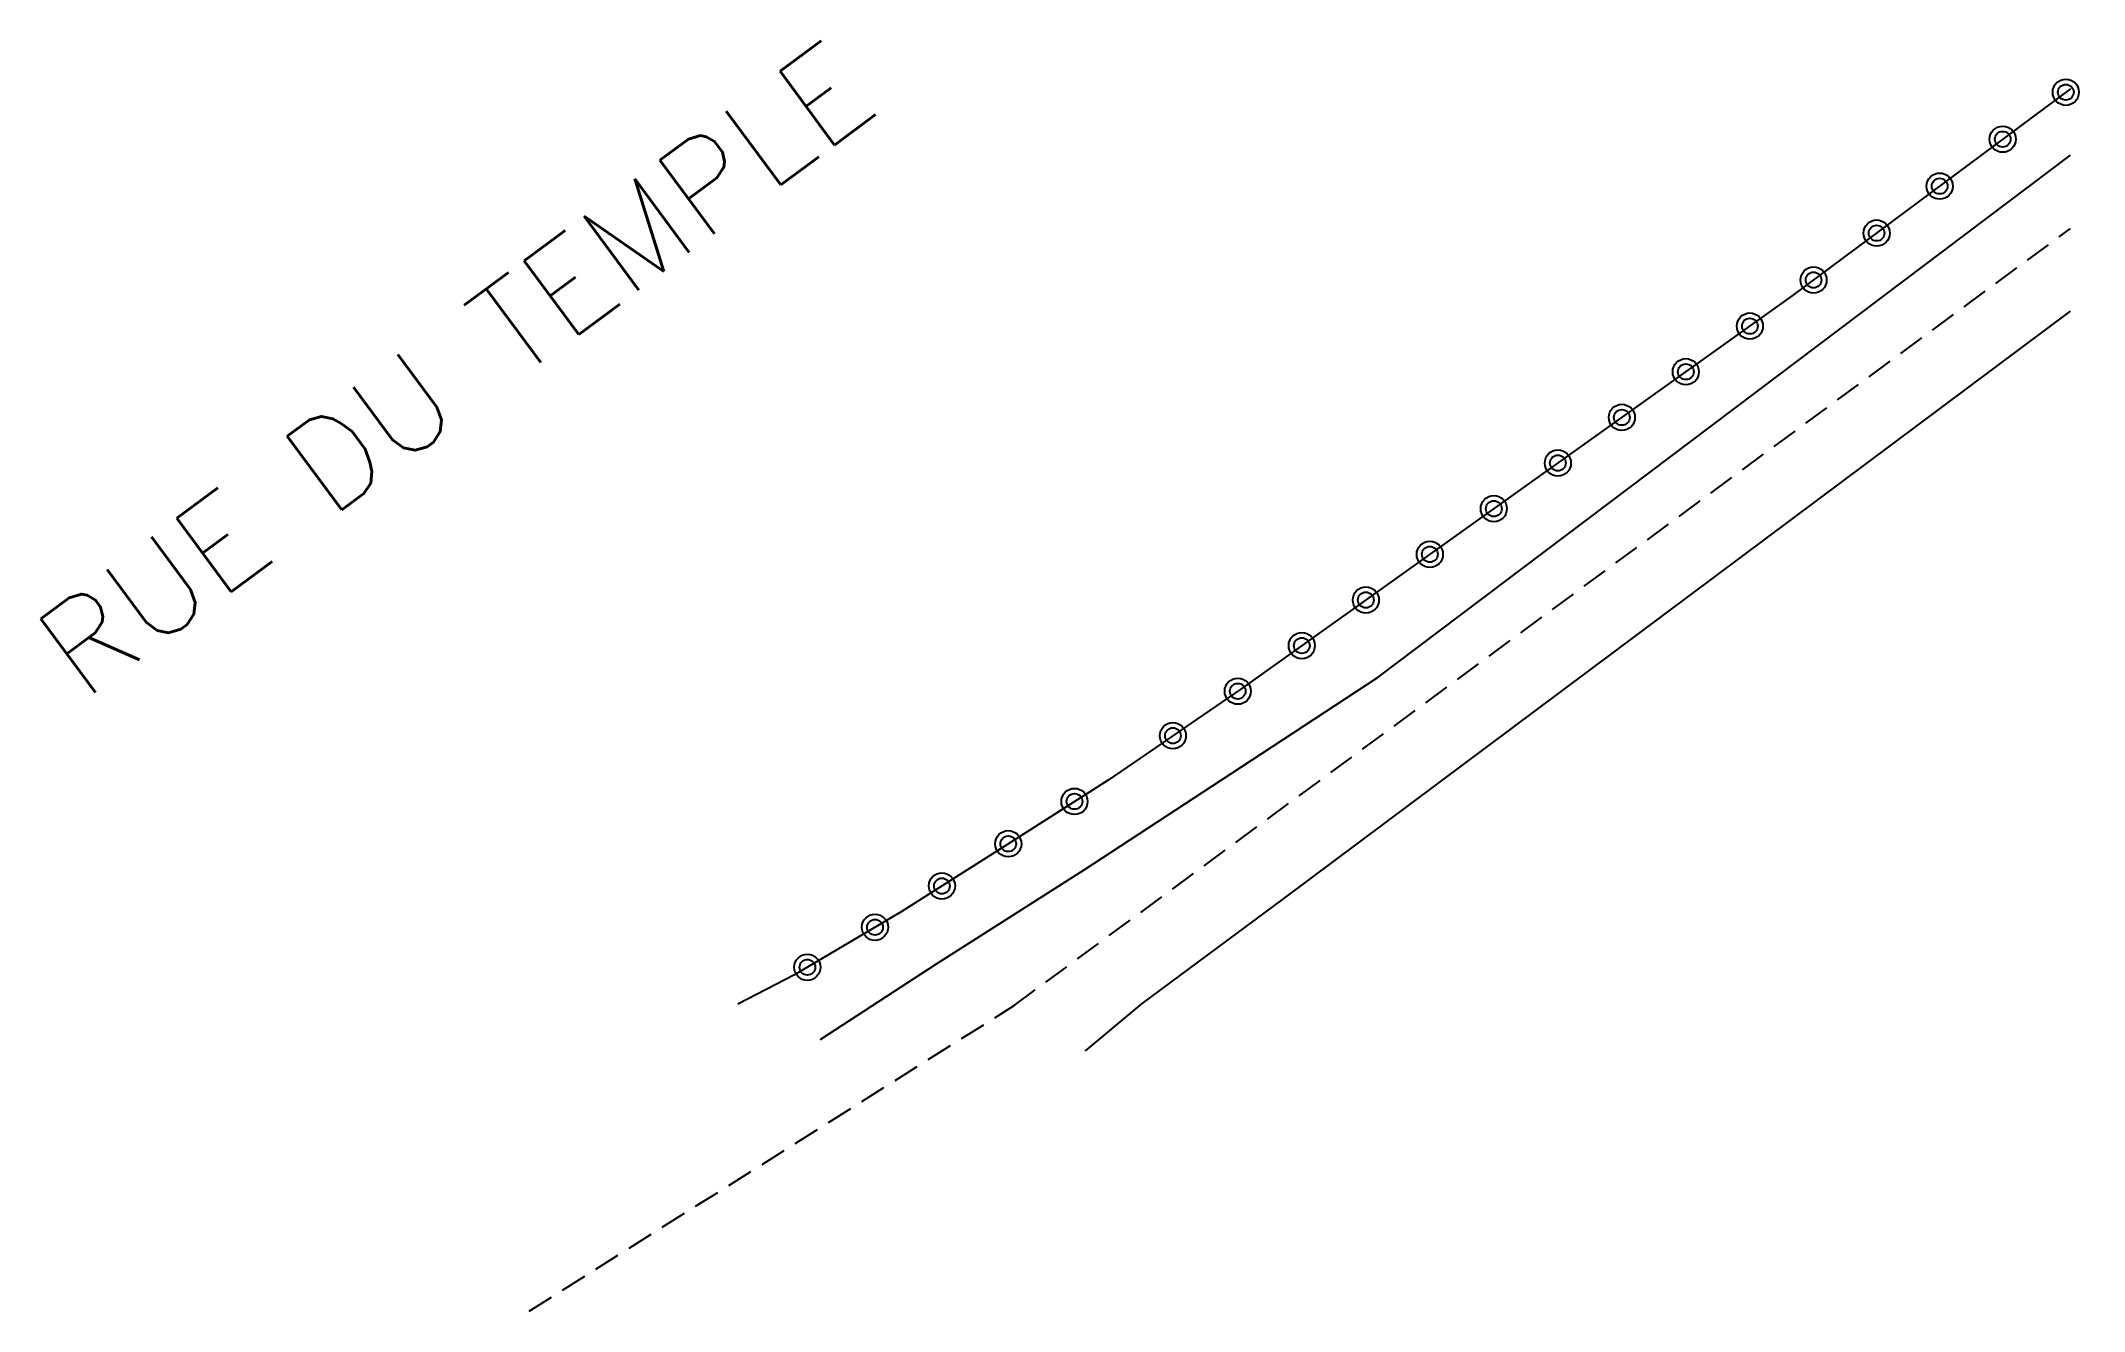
# Model space of a CAD drawing. Header units: millimetres. Extents: x 115000 to 116000, y 119000 to 119994.
# Drawn here: x 115961.27 to 116000.26, y 119969.62 to 119993.85 of the extents above; entities that cross this region are included whole.
import ezdxf

# ---------------------------------------------------------------- set-up
doc = ezdxf.new("R2010")
doc.units = ezdxf.units.MM
doc.linetypes.add('DASHED', pattern=[0.75, 0.5, -0.25])
doc.layers.get('0').update_dxf_attribs({"linetype": 'CONTINUOUS'})
for name, color, linetype in [('W0001', 6, 'DASHED'), ('W0071', 7, 'CONTINUOUS'), ('W0323', 7, 'CONTINUOUS'), ('W0989', 7, 'CONTINUOUS')]:
    doc.layers.add(name, color=color, linetype=linetype)
doc.styles.get("Standard").update_dxf_attribs({"font": 'romans.shx', "width": 0.85})

msp = doc.modelspace()

# ---------------------------------------------------------------- texts
at = {"layer": 'W0989'}
msp.add_text('RUE DU TEMPLE', height=1.75, rotation=36.5157, dxfattribs=at).set_placement((115962.069, 119981.242))

# ---------------------------------------------------------------- blocks, each defined once
blk = doc.blocks.new('t323o')
at = {"color": 0, "linetype": 'Continuous'}
for radius in [0.25, 0.15]:
    blk.add_circle((0, 0), radius, dxfattribs=at)

# ---------------------------------------------------------------- linework, layer by layer
at = {"layer": 'W0001'}
msp.add_lwpolyline([(115970.589, 119969.619), (115979.842, 119975.449), (116000, 119990.27)], dxfattribs=at)
at = {"layer": 'W0071'}
for points in [[(115986.762, 119981.691), (116000, 119991.668)], [(115984.982, 119977.484), (116000, 119988.695)], [(115986.762, 119981.691), (115983.968, 119979.861), (115981.173, 119978.031), (115978.355, 119976.239), (115976.149, 119974.798), (115976.149, 119974.798)], [(115981.205, 119974.583), (115981.205, 119974.583), (115981.205, 119974.583), (115981.205, 119974.583), (115982.28, 119975.482), (115982.28, 119975.482), (115984.982, 119977.484)]]:
    msp.add_lwpolyline(points, dxfattribs=at)
at = {"layer": 'W0323'}
for points in [[(116000, 119992.937), (115994.697, 119988.991), (115984.169, 119981.485), (115983.324, 119980.906), (115982.479, 119980.328), (115981.633, 119979.75)], [(115981.633, 119979.75), (115979.65, 119978.483), (115977.683, 119977.233), (115975.65, 119976.033), (115974.57, 119975.477)]]:
    msp.add_lwpolyline(points, dxfattribs=at)

# ---------------------------------------------------------------- block references
for p, rotation in [((115999.91, 119992.87), 216.6510671232982), ((115998.706, 119991.974), 216.6510671232982), ((115997.503, 119991.079), 216.6510671232982), ((115996.3, 119990.183), 216.6510671232982), ((115995.096, 119989.288), 216.6510671232982), ((115993.881, 119988.409), 215.4871951265604), ((115992.659, 119987.538), 215.4871951265604), ((115991.438, 119986.667), 215.4871951265604), ((115990.217, 119985.797), 215.4871951265604), ((115988.995, 119984.926), 215.4871951265604), ((115987.774, 119984.055), 215.4871951265604), ((115986.553, 119983.184), 215.4871951265604), ((115985.331, 119982.314), 215.4871951265604), ((115984.109, 119981.444), 214.4192189638751), ((115982.871, 119980.596), 214.3730517831914), ((115980.993, 119979.341), 212.5757669630132), ((115979.729, 119978.534), 212.5757669630132), ((115978.463, 119977.729), 212.4353671134789), ((115977.187, 119976.941), 210.5516835662983), ((115975.896, 119976.178), 210.5516835662983)]:
    msp.add_blockref('t323o', p, dxfattribs=dict(at, rotation=rotation))

msp.set_redraw_order([(e.dxf.handle, doc.entitydb.next_handle()) for e in msp.query("TEXT MTEXT ATTDEF DIMENSION ARC_DIMENSION")])  # texts and dimensions are drawn at this point

doc.saveas('drawing.dxf')
